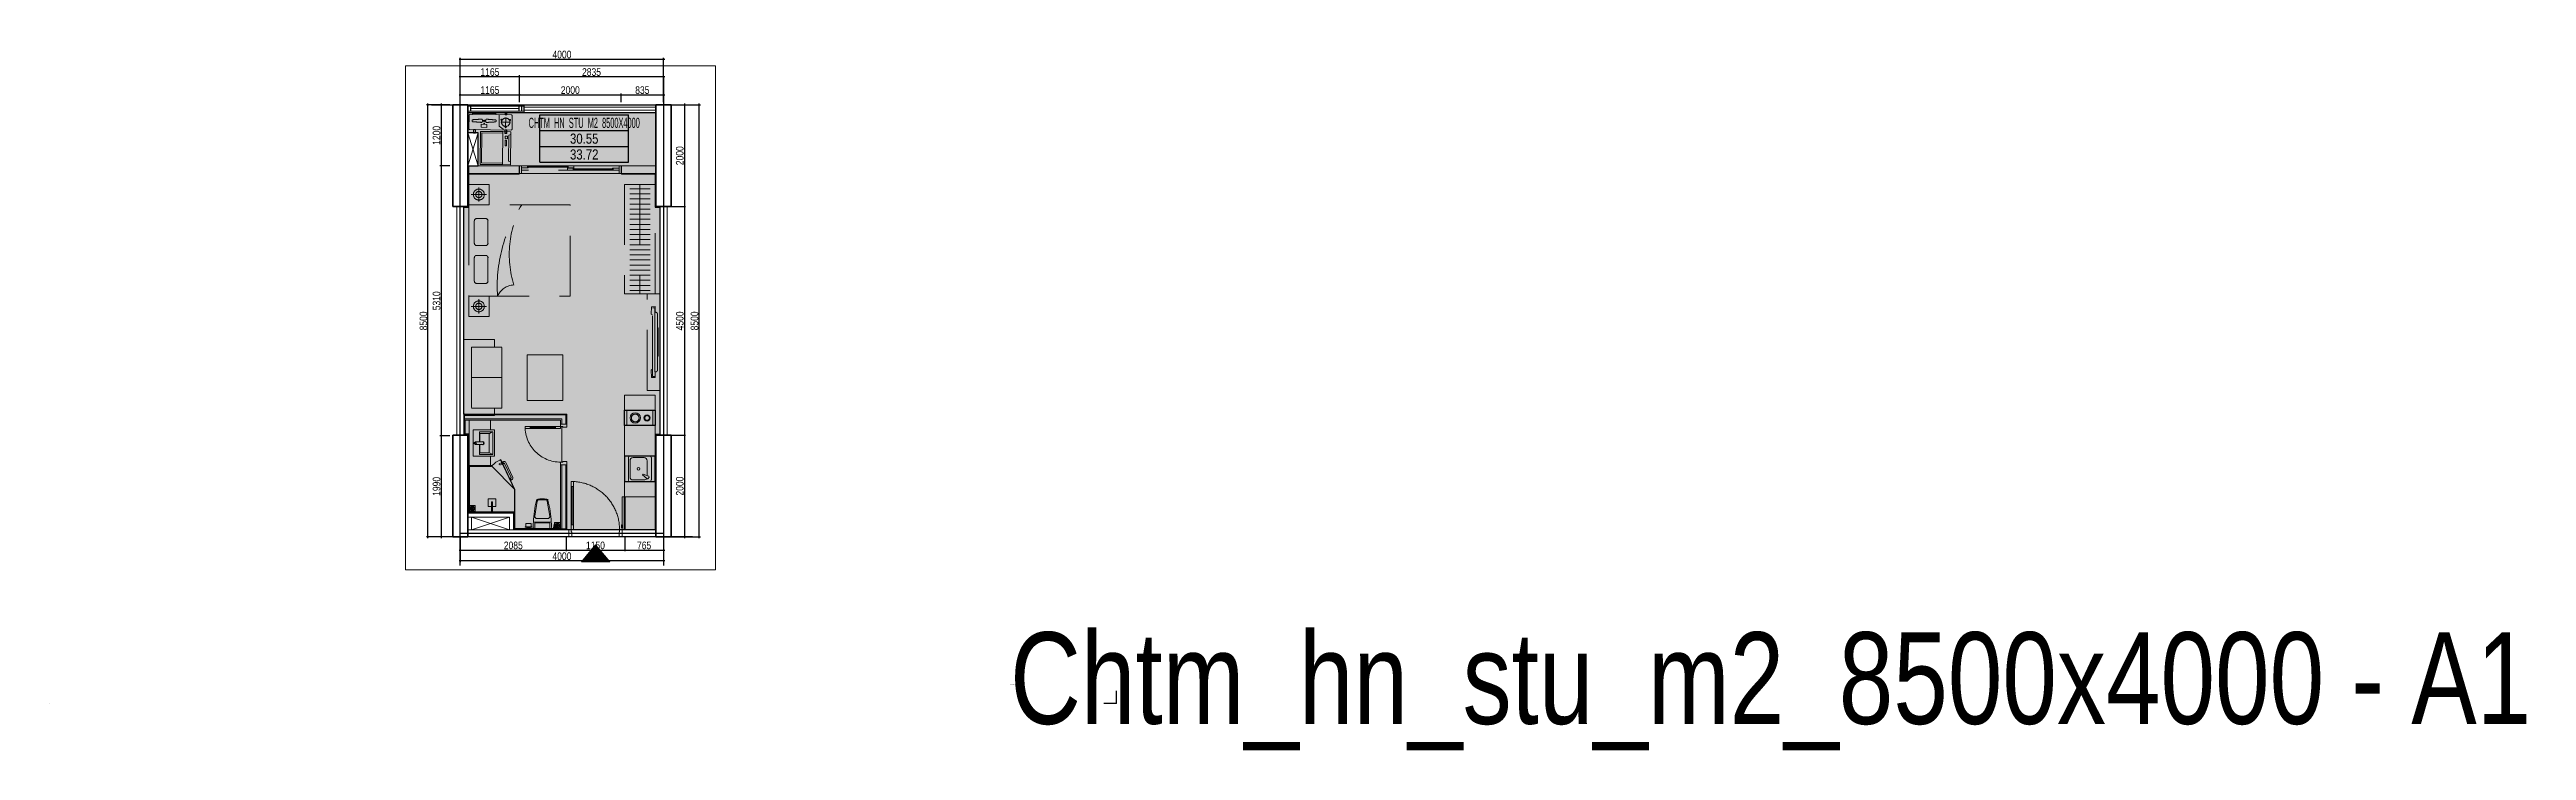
# Paper-space layout 'A1' of a CAD drawing. Header units: millimetres. Extents: x 0 to 1950, y -37 to 515.
# The model-space entities are those that its viewports show. They can reach past a viewport. Long polylines and large blocks are cut down to what shows.
import ezdxf
from ezdxf.enums import TextEntityAlignment as Align

# ---------------------------------------------------------------- set-up
doc = ezdxf.new("R2018")
doc.units = ezdxf.units.MM
doc.linetypes.add('3PN B$0$HIDDENX2', pattern=[0.75, 0.5, -0.25])
doc.linetypes.add('HIDDEN', pattern=[9.525, 6.35, -3.175])
doc.layers.get('0').update_dxf_attribs({"color": 231})
doc.layers.get('DefPoints').update_dxf_attribs({"color": 191})
doc.layers.add('A-AREA-SPACE', color=130, linetype='Continuous', plot=False)
doc.layers.add('A-AREA-WALL-CENTER', color=210, linetype='Continuous', plot=False)
for name, color, linetype, lineweight in [('A-CONC', 2, 'Continuous', 35), ('A-DOOR', 142, 'Continuous', 9), ('A-EQPM', 127, 'Continuous', 9), ('A-FNSH', 253, 'Continuous', 9), ('A-FURN', 251, 'Continuous', 5), ('A-Hatch mau co cau', 7, 'Continuous', 9), ('A-HIDD', 45, 'HIDDEN', 9), ('A-LITE', 9, 'Continuous', 9), ('A-RAIL', 153, 'Continuous', 9), ('A-SHBD', 7, 'Continuous', 35), ('A-TEXT', 255, 'Continuous', 25), ('A-WALL', 1, 'Continuous', 13), ('A-WALL-INT', 31, 'Continuous', 20), ('A-WALL-PRTN', 6, 'Continuous', 9)]:
    doc.layers.add(name, color=color, linetype=linetype, lineweight=lineweight)
doc.layers.add('A-DIMS', color=8, linetype='Continuous')
doc.layers.add('stu_t1', color=7, linetype='Continuous', true_color=0xaac0df)
doc.styles.get("Standard").update_dxf_attribs({"font": 'arial.ttf'})
doc.styles.add('VTK_Arial', font='arial.ttf', dxfattribs={"width": 0.8})
doc.dimstyles.new('A-2.5-DIM_LAYOUT', dxfattribs={"dimscale": 0, "dimtxt": 6, "dimasz": 1, "dimexe": 1, "dimexo": 0, "dimgap": 0.5, "dimtad": 1, "dimdec": 0, "dimlfac": -1, "dimzin": 12, "dimdsep": 46, "dimtxsty": 'VTK_Arial', "dimblk": 'ARCHTICK', "dimcen": 0, "dimdle": 1, "dimclrd": 256, "dimclre": 256, "dimclrt": 7, "dimadec": 1, "dimazin": 3, "dimtfac": 1, "dimtdec": 0, "dimtix": 1, "dimtmove": 0, "dimatfit": 2, "dimfxl": 20, "dimtolj": 1, "dimtzin": 0, "dimlwd": -1, "dimlwe": -1, "dimarcsym": 0})

psp = doc.layouts.new('A1')

msp = doc.modelspace()

# ---------------------------------------------------------------- blocks, each defined once
blk = doc.blocks.new('A$C04148061')
at = {"layer": 'DefPoints'}
for points in [[(0, 0), (-10, 0)], [(0, 0), (0, 10)]]:
    blk.add_lwpolyline(points, dxfattribs=at)
at = {"layer": 'A-TEXT', "lineweight": 30, "width": 0.8, "flags": 104}
for tag, p in [('1.3.1', (-83.8, 56)), ('1.3.6', (-83.8, 16.5))]:
    blk.add_attdef(tag, text='', height=2.5, dxfattribs=at).set_placement(p, align=Align.TOP_LEFT)
blk = doc.blocks.new('_ArchTick')
at = {"color": 0, "linetype": 'ByBlock', "const_width": 0.15}
blk.add_lwpolyline([(-0.5, -0.5), (0.5, 0.5)], dxfattribs=at)
blk = doc.blocks.new('*D69')
at = {"layer": 'A-DIMS', "ltscale": 0.3, "transparency": 16777216}
for p, q in [((322.4, 120.7), (407.8, 120.7)), ((323.4, 131), (323.4, 119.7)), ((406.8, 131), (406.8, 119.7))]:
    blk.add_line(p, q, dxfattribs=at)
at = {"layer": 'DefPoints', "color": 0, "ltscale": 0.3, "transparency": 16777216}
for p in [(323.4, 131), (406.8, 131), (406.8, 120.7)]:
    blk.add_point(p, dxfattribs=at)
at = {"layer": 'A-DIMS', "ltscale": 0.3, "transparency": 16777216, "rotation": 180}
blk.add_blockref('_ArchTick', (323.4, 120.7), dxfattribs=at)
at = {"layer": 'A-DIMS', "ltscale": 0.3, "transparency": 16777216}
blk.add_blockref('_ArchTick', (406.8, 120.7), dxfattribs=at)
at = {"layer": 'A-DIMS', "color": 7, "ltscale": 0.3, "transparency": 16777216, "insert": (365.1, 124.3), "char_height": 6, "attachment_point": 5, "style": 'VTK_Arial'}
blk.add_mtext('\\A1;2085', dxfattribs=at)
blk = doc.blocks.new('*D70')
at = {"layer": 'A-DIMS', "ltscale": 0.3, "transparency": 16777216}
for p, q in [((405.8, 120.7), (453.8, 120.7)), ((406.8, 131), (406.8, 119.7)), ((452.8, 131), (452.8, 119.7))]:
    blk.add_line(p, q, dxfattribs=at)
at = {"layer": 'DefPoints', "color": 0, "ltscale": 0.3, "transparency": 16777216}
for p in [(406.8, 131), (452.8, 131), (452.8, 120.7)]:
    blk.add_point(p, dxfattribs=at)
at = {"layer": 'A-DIMS', "ltscale": 0.3, "transparency": 16777216, "rotation": 180}
blk.add_blockref('_ArchTick', (406.8, 120.7), dxfattribs=at)
at = {"layer": 'A-DIMS', "ltscale": 0.3, "transparency": 16777216}
blk.add_blockref('_ArchTick', (452.8, 120.7), dxfattribs=at)
at = {"layer": 'A-DIMS', "color": 7, "ltscale": 0.3, "transparency": 16777216, "insert": (429.8, 124.3), "char_height": 6, "attachment_point": 5, "style": 'VTK_Arial'}
blk.add_mtext('\\A1;1150', dxfattribs=at)
blk = doc.blocks.new('*D71')
at = {"layer": 'A-DIMS', "ltscale": 0.3, "transparency": 16777216}
for p, q in [((451.8, 120.7), (484.4, 120.7)), ((452.8, 131), (452.8, 119.7)), ((483.4, 131), (483.4, 119.7))]:
    blk.add_line(p, q, dxfattribs=at)
at = {"layer": 'DefPoints', "color": 0, "ltscale": 0.3, "transparency": 16777216}
for p in [(452.8, 131), (483.4, 131), (483.4, 120.7)]:
    blk.add_point(p, dxfattribs=at)
at = {"layer": 'A-DIMS', "ltscale": 0.3, "transparency": 16777216, "rotation": 180}
blk.add_blockref('_ArchTick', (452.8, 120.7), dxfattribs=at)
at = {"layer": 'A-DIMS', "ltscale": 0.3, "transparency": 16777216}
blk.add_blockref('_ArchTick', (483.4, 120.7), dxfattribs=at)
at = {"layer": 'A-DIMS', "color": 7, "ltscale": 0.3, "transparency": 16777216, "insert": (468.1, 124.3), "char_height": 6, "attachment_point": 5, "style": 'VTK_Arial'}
blk.add_mtext('\\A1;765', dxfattribs=at)
blk = doc.blocks.new('*D72')
at = {"layer": 'A-DIMS', "ltscale": 0.3, "transparency": 16777216}
for p, q in [((323.4, 121), (323.4, 111.2)), ((483.4, 127.6), (483.4, 111.2)), ((484.4, 112.2), (322.4, 112.2))]:
    blk.add_line(p, q, dxfattribs=at)
at = {"layer": 'DefPoints', "color": 0, "ltscale": 0.3, "transparency": 16777216}
for p in [(323.4, 121), (483.4, 127.6), (323.4, 112.2)]:
    blk.add_point(p, dxfattribs=at)
at = {"layer": 'A-DIMS', "ltscale": 0.3, "transparency": 16777216, "rotation": 180}
blk.add_blockref('_ArchTick', (323.4, 112.2), dxfattribs=at)
at = {"layer": 'A-DIMS', "ltscale": 0.3, "transparency": 16777216}
blk.add_blockref('_ArchTick', (483.4, 112.2), dxfattribs=at)
at = {"layer": 'A-DIMS', "color": 7, "ltscale": 0.3, "transparency": 16777216, "insert": (403.4, 115.8), "char_height": 6, "attachment_point": 5, "style": 'VTK_Arial'}
blk.add_mtext('\\A1;4000', dxfattribs=at)
blk = doc.blocks.new('*D73')
at = {"layer": 'A-DIMS', "ltscale": 0.3, "transparency": 16777216}
for p, q in [((489.4, 471), (500.8, 471)), ((499.8, 472), (499.8, 390)), ((486.2, 391), (500.8, 391))]:
    blk.add_line(p, q, dxfattribs=at)
at = {"layer": 'DefPoints', "color": 0, "ltscale": 0.3, "transparency": 16777216}
for p in [(489.4, 471), (486.2, 391), (499.8, 391)]:
    blk.add_point(p, dxfattribs=at)
at = {"layer": 'A-DIMS', "ltscale": 0.3, "transparency": 16777216}
for p, rotation in [((499.8, 471), 90), ((499.8, 391), 270)]:
    blk.add_blockref('_ArchTick', p, dxfattribs=dict(at, rotation=rotation))
at = {"layer": 'A-DIMS', "color": 7, "ltscale": 0.3, "transparency": 16777216, "insert": (496.2, 431), "char_height": 6, "attachment_point": 5, "rotation": 90, "style": 'VTK_Arial'}
blk.add_mtext('\\A1;2000', dxfattribs=at)
blk = doc.blocks.new('*D74')
at = {"layer": 'A-DIMS', "ltscale": 0.3, "transparency": 16777216}
for p, q in [((486.2, 391), (500.8, 391)), ((499.8, 392), (499.8, 210)), ((489.4, 211), (500.8, 211))]:
    blk.add_line(p, q, dxfattribs=at)
at = {"layer": 'DefPoints', "color": 0, "ltscale": 0.3, "transparency": 16777216}
for p in [(486.2, 391), (489.4, 211), (499.8, 211)]:
    blk.add_point(p, dxfattribs=at)
at = {"layer": 'A-DIMS', "ltscale": 0.3, "transparency": 16777216}
for p, rotation in [((499.8, 391), 90), ((499.8, 211), 270)]:
    blk.add_blockref('_ArchTick', p, dxfattribs=dict(at, rotation=rotation))
at = {"layer": 'A-DIMS', "color": 7, "ltscale": 0.3, "transparency": 16777216, "insert": (496.2, 301), "char_height": 6, "attachment_point": 5, "rotation": 90, "style": 'VTK_Arial'}
blk.add_mtext('\\A1;4500', dxfattribs=at)
blk = doc.blocks.new('*D75')
at = {"layer": 'A-DIMS', "ltscale": 0.3, "transparency": 16777216}
for p, q in [((489.4, 211), (500.8, 211)), ((499.8, 212), (499.8, 130)), ((489.4, 131), (500.8, 131))]:
    blk.add_line(p, q, dxfattribs=at)
at = {"layer": 'DefPoints', "color": 0, "ltscale": 0.3, "transparency": 16777216}
for p in [(489.4, 211), (489.4, 131), (499.8, 131)]:
    blk.add_point(p, dxfattribs=at)
at = {"layer": 'A-DIMS', "ltscale": 0.3, "transparency": 16777216}
for p, rotation in [((499.8, 211), 90), ((499.8, 131), 270)]:
    blk.add_blockref('_ArchTick', p, dxfattribs=dict(at, rotation=rotation))
at = {"layer": 'A-DIMS', "color": 7, "ltscale": 0.3, "transparency": 16777216, "insert": (496.2, 171), "char_height": 6, "attachment_point": 5, "rotation": 90, "style": 'VTK_Arial'}
blk.add_mtext('\\A1;2000', dxfattribs=at)
blk = doc.blocks.new('*D76')
at = {"layer": 'A-DIMS', "ltscale": 0.3, "transparency": 16777216}
for p, q in [((501.3, 471), (512.4, 471)), ((511.4, 130), (511.4, 472)), ((496, 131), (512.4, 131))]:
    blk.add_line(p, q, dxfattribs=at)
at = {"layer": 'DefPoints', "color": 0, "ltscale": 0.3, "transparency": 16777216}
for p in [(501.3, 471), (511.4, 471), (496, 131)]:
    blk.add_point(p, dxfattribs=at)
at = {"layer": 'A-DIMS', "ltscale": 0.3, "transparency": 16777216}
for p, rotation in [((511.4, 471), 90), ((511.4, 131), 270)]:
    blk.add_blockref('_ArchTick', p, dxfattribs=dict(at, rotation=rotation))
at = {"layer": 'A-DIMS', "color": 7, "ltscale": 0.3, "transparency": 16777216, "insert": (507.8, 301), "char_height": 6, "attachment_point": 5, "rotation": 90, "style": 'VTK_Arial'}
blk.add_mtext('\\A1;8500', dxfattribs=at)
blk = doc.blocks.new('*D77')
at = {"layer": 'A-DIMS', "ltscale": 0.3, "transparency": 16777216}
for p, q in [((315.2, 471), (307.2, 471)), ((308.2, 472), (308.2, 422)), ((315.2, 423), (307.2, 423))]:
    blk.add_line(p, q, dxfattribs=at)
at = {"layer": 'DefPoints', "color": 0, "ltscale": 0.3, "transparency": 16777216}
for p in [(315.2, 471), (308.2, 423), (315.2, 423)]:
    blk.add_point(p, dxfattribs=at)
at = {"layer": 'A-DIMS', "ltscale": 0.3, "transparency": 16777216}
for p, rotation in [((308.2, 471), 90), ((308.2, 423), 270)]:
    blk.add_blockref('_ArchTick', p, dxfattribs=dict(at, rotation=rotation))
at = {"layer": 'A-DIMS', "color": 7, "ltscale": 0.3, "transparency": 16777216, "insert": (304.7, 447), "char_height": 6, "attachment_point": 5, "rotation": 90, "style": 'VTK_Arial'}
blk.add_mtext('\\A1;1200', dxfattribs=at)
blk = doc.blocks.new('*D78')
at = {"layer": 'A-DIMS', "ltscale": 0.3, "transparency": 16777216}
for p, q in [((315.2, 423), (307.2, 423)), ((308.2, 424), (308.2, 209.6)), ((315.2, 210.6), (307.2, 210.6))]:
    blk.add_line(p, q, dxfattribs=at)
at = {"layer": 'DefPoints', "color": 0, "ltscale": 0.3, "transparency": 16777216}
for p in [(315.2, 423), (308.2, 210.6), (315.2, 210.6)]:
    blk.add_point(p, dxfattribs=at)
at = {"layer": 'A-DIMS', "ltscale": 0.3, "transparency": 16777216}
for p, rotation in [((308.2, 423), 90), ((308.2, 210.6), 270)]:
    blk.add_blockref('_ArchTick', p, dxfattribs=dict(at, rotation=rotation))
at = {"layer": 'A-DIMS', "color": 7, "ltscale": 0.3, "transparency": 16777216, "insert": (304.7, 316.8), "char_height": 6, "attachment_point": 5, "rotation": 90, "style": 'VTK_Arial'}
blk.add_mtext('\\A1;5310', dxfattribs=at)
blk = doc.blocks.new('*D79')
at = {"layer": 'A-DIMS', "ltscale": 0.3, "transparency": 16777216}
for p, q in [((315.2, 210.6), (307.2, 210.6)), ((308.2, 211.6), (308.2, 130)), ((315.2, 131), (307.2, 131))]:
    blk.add_line(p, q, dxfattribs=at)
at = {"layer": 'DefPoints', "color": 0, "ltscale": 0.3, "transparency": 16777216}
for p in [(315.2, 210.6), (308.2, 131), (315.2, 131)]:
    blk.add_point(p, dxfattribs=at)
at = {"layer": 'A-DIMS', "ltscale": 0.3, "transparency": 16777216}
for p, rotation in [((308.2, 210.6), 90), ((308.2, 131), 270)]:
    blk.add_blockref('_ArchTick', p, dxfattribs=dict(at, rotation=rotation))
at = {"layer": 'A-DIMS', "color": 7, "ltscale": 0.3, "transparency": 16777216, "insert": (304.7, 170.8), "char_height": 6, "attachment_point": 5, "rotation": 90, "style": 'VTK_Arial'}
blk.add_mtext('\\A1;1990', dxfattribs=at)
blk = doc.blocks.new('*D80')
at = {"layer": 'A-DIMS', "ltscale": 0.3, "transparency": 16777216}
for p, q in [((315.2, 471), (296.9, 471)), ((297.9, 130), (297.9, 472)), ((315.2, 131), (296.9, 131))]:
    blk.add_line(p, q, dxfattribs=at)
at = {"layer": 'DefPoints', "color": 0, "ltscale": 0.3, "transparency": 16777216}
for p in [(297.9, 471), (315.2, 471), (315.2, 131)]:
    blk.add_point(p, dxfattribs=at)
at = {"layer": 'A-DIMS', "ltscale": 0.3, "transparency": 16777216}
for p, rotation in [((297.9, 471), 90), ((297.9, 131), 270)]:
    blk.add_blockref('_ArchTick', p, dxfattribs=dict(at, rotation=rotation))
at = {"layer": 'A-DIMS', "color": 7, "ltscale": 0.3, "transparency": 16777216, "insert": (294.4, 301), "char_height": 6, "attachment_point": 5, "rotation": 90, "style": 'VTK_Arial'}
blk.add_mtext('\\A1;8500', dxfattribs=at)
blk = doc.blocks.new('*D81')
at = {"layer": 'A-DIMS', "ltscale": 0.3, "transparency": 16777216}
for p, q in [((322.4, 493.3), (371, 493.3)), ((323.4, 473.1), (323.4, 494.3)), ((370, 473.1), (370, 494.3))]:
    blk.add_line(p, q, dxfattribs=at)
at = {"layer": 'DefPoints', "color": 0, "ltscale": 0.3, "transparency": 16777216}
for p in [(370, 493.3), (323.4, 473.1), (370, 473.1)]:
    blk.add_point(p, dxfattribs=at)
at = {"layer": 'A-DIMS', "ltscale": 0.3, "transparency": 16777216, "rotation": 180}
blk.add_blockref('_ArchTick', (323.4, 493.3), dxfattribs=at)
at = {"layer": 'A-DIMS', "ltscale": 0.3, "transparency": 16777216}
blk.add_blockref('_ArchTick', (370, 493.3), dxfattribs=at)
at = {"layer": 'A-DIMS', "color": 7, "ltscale": 0.3, "transparency": 16777216, "insert": (346.7, 496.8), "char_height": 6, "attachment_point": 5, "style": 'VTK_Arial'}
blk.add_mtext('\\A1;1165', dxfattribs=at)
blk = doc.blocks.new('*D82')
at = {"layer": 'A-DIMS', "ltscale": 0.3, "transparency": 16777216}
for p, q in [((369, 493.3), (484.4, 493.3)), ((370, 473.1), (370, 494.3)), ((483.4, 473.1), (483.4, 494.3))]:
    blk.add_line(p, q, dxfattribs=at)
at = {"layer": 'DefPoints', "color": 0, "ltscale": 0.3, "transparency": 16777216}
for p in [(483.4, 493.3), (370, 473.1), (483.4, 473.1)]:
    blk.add_point(p, dxfattribs=at)
at = {"layer": 'A-DIMS', "ltscale": 0.3, "transparency": 16777216, "rotation": 180}
blk.add_blockref('_ArchTick', (370, 493.3), dxfattribs=at)
at = {"layer": 'A-DIMS', "ltscale": 0.3, "transparency": 16777216}
blk.add_blockref('_ArchTick', (483.4, 493.3), dxfattribs=at)
at = {"layer": 'A-DIMS', "color": 7, "ltscale": 0.3, "transparency": 16777216, "insert": (426.7, 496.8), "char_height": 6, "attachment_point": 5, "style": 'VTK_Arial'}
blk.add_mtext('\\A1;2835', dxfattribs=at)
blk = doc.blocks.new('*D83')
at = {"layer": 'A-DIMS', "ltscale": 0.3, "transparency": 16777216}
for p, q in [((322.4, 507), (484.4, 507)), ((323.4, 484.3), (323.4, 508)), ((483.4, 484.3), (483.4, 508))]:
    blk.add_line(p, q, dxfattribs=at)
at = {"layer": 'DefPoints', "color": 0, "ltscale": 0.3, "transparency": 16777216}
for p in [(483.4, 507), (323.4, 484.3), (483.4, 484.3)]:
    blk.add_point(p, dxfattribs=at)
at = {"layer": 'A-DIMS', "ltscale": 0.3, "transparency": 16777216, "rotation": 180}
blk.add_blockref('_ArchTick', (323.4, 507), dxfattribs=at)
at = {"layer": 'A-DIMS', "ltscale": 0.3, "transparency": 16777216}
blk.add_blockref('_ArchTick', (483.4, 507), dxfattribs=at)
at = {"layer": 'A-DIMS', "color": 7, "ltscale": 0.3, "transparency": 16777216, "insert": (403.4, 510.6), "char_height": 6, "attachment_point": 5, "style": 'VTK_Arial'}
blk.add_mtext('\\A1;4000', dxfattribs=at)
blk = doc.blocks.new('*D85')
at = {"layer": 'A-DIMS', "ltscale": 0.3, "transparency": 16777216}
for p, q in [((322.4, 479), (371, 479)), ((323.4, 473.1), (323.4, 480)), ((370, 473.1), (370, 480))]:
    blk.add_line(p, q, dxfattribs=at)
at = {"layer": 'DefPoints', "color": 0, "ltscale": 0.3, "transparency": 16777216}
for p in [(323.4, 473.1), (370, 479), (370, 473.1)]:
    blk.add_point(p, dxfattribs=at)
at = {"layer": 'A-DIMS', "ltscale": 0.3, "transparency": 16777216, "rotation": 180}
blk.add_blockref('_ArchTick', (323.4, 479), dxfattribs=at)
at = {"layer": 'A-DIMS', "ltscale": 0.3, "transparency": 16777216}
blk.add_blockref('_ArchTick', (370, 479), dxfattribs=at)
at = {"layer": 'A-DIMS', "color": 7, "ltscale": 0.3, "transparency": 16777216, "insert": (346.7, 482.6), "char_height": 6, "attachment_point": 5, "style": 'VTK_Arial'}
blk.add_mtext('\\A1;1165', dxfattribs=at)
blk = doc.blocks.new('*D86')
at = {"layer": 'A-DIMS', "ltscale": 0.3, "transparency": 16777216}
for p, q in [((369, 479), (451, 479)), ((370, 473.1), (370, 480)), ((450, 473.1), (450, 480))]:
    blk.add_line(p, q, dxfattribs=at)
at = {"layer": 'DefPoints', "color": 0, "ltscale": 0.3, "transparency": 16777216}
for p in [(370, 473.1), (450, 479), (450, 473.1)]:
    blk.add_point(p, dxfattribs=at)
at = {"layer": 'A-DIMS', "ltscale": 0.3, "transparency": 16777216, "rotation": 180}
blk.add_blockref('_ArchTick', (370, 479), dxfattribs=at)
at = {"layer": 'A-DIMS', "ltscale": 0.3, "transparency": 16777216}
blk.add_blockref('_ArchTick', (450, 479), dxfattribs=at)
at = {"layer": 'A-DIMS', "color": 7, "ltscale": 0.3, "transparency": 16777216, "insert": (410, 482.6), "char_height": 6, "attachment_point": 5, "style": 'VTK_Arial'}
blk.add_mtext('\\A1;2000', dxfattribs=at)
blk = doc.blocks.new('*D87')
at = {"layer": 'A-DIMS', "ltscale": 0.3, "transparency": 16777216}
for p, q in [((449, 479), (484.4, 479)), ((450, 473.1), (450, 480)), ((483.4, 473.1), (483.4, 480))]:
    blk.add_line(p, q, dxfattribs=at)
at = {"layer": 'DefPoints', "color": 0, "ltscale": 0.3, "transparency": 16777216}
for p in [(450, 473.1), (483.4, 479), (483.4, 473.1)]:
    blk.add_point(p, dxfattribs=at)
at = {"layer": 'A-DIMS', "ltscale": 0.3, "transparency": 16777216, "rotation": 180}
blk.add_blockref('_ArchTick', (450, 479), dxfattribs=at)
at = {"layer": 'A-DIMS', "ltscale": 0.3, "transparency": 16777216}
blk.add_blockref('_ArchTick', (483.4, 479), dxfattribs=at)
at = {"layer": 'A-DIMS', "color": 7, "ltscale": 0.3, "transparency": 16777216, "insert": (466.7, 482.6), "char_height": 6, "attachment_point": 5, "style": 'VTK_Arial'}
blk.add_mtext('\\A1;835', dxfattribs=at)
blk = doc.blocks.new('DT-CAN')
at = {"layer": 'DefPoints'}
for p, q in [((-871, 0), (871, 0)), ((-871, -934), (-871, 0)), ((871, -934), (871, 0)), ((-871, -311), (871, -311)), ((-871, -623), (871, -623)), ((-871, -934), (871, -934))]:
    blk.add_line(p, q, dxfattribs=at)
at = {"layer": 'DefPoints', "color": 5, "style": 'VTK_Arial', "width": 0.8}
blk.add_attdef('DT-TT', text='', height=200, dxfattribs=at).set_placement((0, -569), align=Align.CENTER)
at = {"layer": 'DefPoints', "color": 7, "style": 'VTK_Arial', "width": 0.5}
blk.add_attdef('LOAICAN', text='', height=200, dxfattribs=at).set_placement((0, -258), align=Align.CENTER)
at = {"layer": 'DefPoints', "color": 6, "style": 'VTK_Arial', "width": 0.8}
blk.add_attdef('DT-TIM', text='', height=200, dxfattribs=at).set_placement((0, -880), align=Align.CENTER)
blk = doc.blocks.new('*U28')
at = {"ltscale": 0.3}
blk.add_lwpolyline([(45, -300), (45, 0), (555, 0), (555, -300)], close=True, dxfattribs=at)
for centre, radius in [((208, -150), 102), ((441, -150), 61.2)]:
    blk.add_circle(centre, radius, dxfattribs=at)
at = {"linetype": 'HIDDEN', "ltscale": 0.3}
for centre, radius in [((208, -150), 76.6), ((441, -150), 46.2)]:
    blk.add_circle(centre, radius, dxfattribs=at)
at = {"layer": 'DefPoints', "color": 250, "ltscale": 0.3}
blk.add_lwpolyline([(0, -300), (0, 0), (600, 0), (600, -300)], close=True, dxfattribs=at)
blk = doc.blocks.new('*U25')
at = {"linetype": 'HIDDEN', "ltscale": 0.3}
for p, q in [((650, 0), (0, 0)), ((0, 0), (0, -600)), ((0, 0), (0, -444)), ((0, 0), (650, 0)), ((650, -600), (650, 0)), ((650, 0), (650, -444)), ((0, -600), (0, -444)), ((650, -444), (0, -444)), ((30, -30), (620, -30)), ((30, -444), (30, -30)), ((620, -444), (30, -444)), ((620, -30), (620, -444)), ((650, -600), (650, -444)), ((0, -600), (650, -600)), ((0, -600), (650, -600)), ((56, -600), (72, -560)), ((72, -560), (578, -560)), ((373, -490), (373, -518)), ((484, -490), (373, -490)), ((373, -518), (484, -518)), ((484, -518), (484, -490)), ((512, -490), (512, -532)), ((558, -490), (512, -490)), ((512, -532), (558, -532)), ((558, -532), (558, -490)), ((578, -560), (594, -600))]:
    blk.add_line(p, q, dxfattribs=at)
for points in [[(650, -600), (0, -600), (0, 0), (650, 0)], [(650, -600), (0, -600), (0, -444), (0, 0), (650, 0), (650, -444)], [(30, -444), (30, -30), (620, -30), (620, -444)], [(484, -518), (373, -518), (373, -490), (484, -490)], [(558, -532), (512, -532), (512, -490), (558, -490)]]:
    blk.add_lwpolyline(points, close=True, dxfattribs=at)
blk = doc.blocks.new('E-CHUNG-TULANH-01')
at = {"linetype": 'HIDDEN', "ltscale": 0.3}
for p, q in [((300, 650), (0, 650)), ((0, 650), (0, 610)), ((0, 650), (555, 650)), ((0, 610), (0, 650)), ((0, 610), (650, 610)), ((650, 610), (0, 610)), ((0, 590), (0, 0)), ((650, 590), (0, 590)), ((0, 590), (650, 590)), ((0, 0), (0, 590)), ((310, 650), (300, 650)), ((555, 650), (310, 650)), ((615, 660), (555, 660)), ((555, 660), (555, 650)), ((555, 660), (555, 640)), ((615, 660), (555, 660)), ((555, 640), (615, 640)), ((615, 650), (615, 660)), ((615, 640), (615, 660)), ((650, 650), (615, 650)), ((650, 610), (650, 650)), ((650, 650), (650, 610)), ((650, 0), (650, 590)), ((650, 590), (650, 0))]:
    blk.add_line(p, q, dxfattribs=at)
blk.add_lwpolyline([(0, 0), (650, 0), (650, 590), (0, 590)], close=True, dxfattribs=at)
blk = doc.blocks.new('F-PN-GIUONG-2000X1800')
at = {"linetype": 'HIDDEN', "ltscale": 0.3}
for p, q in [((111, -298), (111, -756)), ((333, -251), (159, -251)), ((380, -756), (380, -298)), ((159, -804), (333, -804)), ((111, -1481), (111, -1044)), ((159, -996), (333, -996)), ((380, -1044), (380, -1481)), ((333, -1529), (159, -1529))]:
    blk.add_line(p, q, dxfattribs=at)
blk.add_lwpolyline([(2000, 0), (2000, -1800), (0, -1800), (0, 0), (2000, 0)], dxfattribs=at)
for centre, radius, start, end in [((159, -298), 47.8, 90, 180), ((333, -298), 47.8, 0, 90), ((3425, -206), 2863, 175.8647, 213.8198), ((899, 135), 356, 202.3222, 268.4967), ((2828, -825), 2030, 162.6746, 208.6994), ((159, -756), 47.8, 180, 270), ((333, -756), 47.8, 270, 0), ((159, -1044), 47.8, 90, 180), ((333, -1044), 47.8, 0, 90), ((159, -1481), 47.8, 180, 270), ((333, -1481), 47.8, 270, 0)]:
    blk.add_arc(centre, radius, start, end, dxfattribs=at)
blk = doc.blocks.new('*U26')
at = {"ltscale": 0.3}
blk.add_lwpolyline([(600, 2000), (0, 2000), (0, 0), (600, 0)], close=True, dxfattribs=at)
blk = doc.blocks.new('*U27')
at = {"lineweight": 5, "ltscale": 0.3}
for p, q in [((494, 0), (106, 0)), ((75, -31), (75, -469)), ((123, -77), (132, -63)), ((134, -107), (238, -146)), ((157, -408), (157, -115)), ((248, -128), (162, -58)), ((218, -30), (433, -30)), ((433, -469), (218, -469)), ((238, -146), (248, -128)), ((494, -91), (494, -408)), ((525, -469), (525, -31)), ((106, -500), (494, -500))]:
    blk.add_line(p, q, dxfattribs=at)
blk.add_circle((326, -250), 25.6, dxfattribs=at)
for centre, radius, start, end in [((106, -31), 30.7, 90, 180), ((106, -469), 30.7, 180, 270), ((141, -88), 20.5, 150, 249.4623), ((149, -73), 20.5, 50.5377, 150), ((218, -408), 61.4, 180, 270), ((218, -91), 61.4, 90, 149.4148), ((433, -91), 61.4, 360, 90), ((433, -408), 61.4, 270, 360), ((494, -31), 30.7, 360, 90), ((494, -469), 30.7, 270, 360)]:
    blk.add_arc(centre, radius, start, end, dxfattribs=at)
at = {"layer": 'DefPoints', "color": 250, "linetype": 'HIDDEN', "ltscale": 0.3}
blk.add_lwpolyline([(0, 0), (0, -500), (600, -500), (600, 0)], close=True, dxfattribs=at)
blk = doc.blocks.new('E-CHUNG-CUCNONG-DH')
at = {"linetype": 'HIDDEN', "ltscale": 0.3}
for p, q in [((-127, 158), (-127, 194)), ((392, 151), (203, 151)), ((221, 195), (205, 205)), ((218, 208), (208, 192)), ((288, 54), (307, 54)), ((293, 314), (312, 314)), ((298, 57), (298, 246)), ((298, 63), (298, 44)), ((302, 304), (302, 323)), ((374, 195), (390, 205)), ((387, 192), (377, 208)), ((-302, -61), (-321, -61)), ((-312, -52), (-312, -71)), ((293, -61), (312, -61)), ((302, -52), (302, -71))]:
    blk.add_line(p, q, dxfattribs=at)
blk.add_lwpolyline([(-406, 0), (406, 0, 0.414214), (425, 19), (425, 276, 0.414214), (401, 300), (-401, 300, 0.414214), (-425, 276), (-425, 19, 0.414214)], format="xyb", close=True, dxfattribs=at)
for points in [[(-364, 300), (-358, 314, -0.306678), (-345, 323), (90, 323, -0.306678), (103, 314), (109, 300)], [(219, 177), (206, 194, -0.677033), (215, 209), (236, 206)], [(314, 70), (306, 50, -0.677033), (289, 50), (281, 70)], [(359, 206), (380, 209, -0.677033), (389, 194), (376, 177)]]:
    blk.add_lwpolyline(points, format="xyb", dxfattribs=at)
for points in [[(103, 314), (-358, 314)], [(-134, 106), (-134, 128), (-121, 128), (-121, 106)], [(250, 0), (250, 16), (170, 73), (170, 300)], [(286, 323), (286, 300)], [(318, 323), (318, 300)], [(-328, -71), (-328, 0)], [(-296, -71), (-296, 0)], [(286, -71), (286, 0)], [(318, -71), (318, 0)]]:
    blk.add_lwpolyline(points, dxfattribs=at)
for points in [[(-183, 47), (-72, 47), (-72, 106), (-183, 106)], [(283, 300), (321, 300), (321, 323), (283, 323)], [(283, 0), (321, 0), (321, -71), (283, -71)], [(-293, 0), (-331, 0), (-331, -71), (-293, -71)]]:
    blk.add_lwpolyline(points, close=True, dxfattribs=at)
for centre, radius in [((298, 151), 82.6), ((302, 314), 4.72), ((-312, -61), 4.72), ((302, -61), 4.72)]:
    blk.add_circle(centre, radius, dxfattribs=at)
blk.add_arc((-127, 257), 75.6, 61.0445, 118.9555, dxfattribs=at)
for points, weights, knots in [([(-162, 193), (-162, 188), (-162, 183), (-148, 183), (-134, 183), (-134, 176), (-134, 169), (-148, 169), (-162, 169), (-162, 164), (-162, 159), (-162, 152), (-167, 148), (-171, 144), (-177, 144), (-264, 150), (-351, 156), (-364, 158), (-364, 171), (-364, 176), (-364, 181), (-364, 194), (-351, 195), (-264, 202), (-177, 208), (-171, 208), (-167, 204), (-162, 200), (-162, 193)], [1, 1, 1, 1, 1, 1, 1, 1, 1, 1, 1, 0.916058650995, 1, 0.916058650995, 1, 1, 1, 0.734760240583, 1, 1, 1, 0.734760240583, 1, 1, 1, 0.916058650995, 1, 0.916058650995, 1], [0, 0, 0, 1, 1, 2, 2, 3, 3, 4, 4, 5, 5, 5.825313, 5.825313, 6.650626, 6.650626, 7.650626, 7.650626, 9.141593, 9.141593, 10.141593, 10.141593, 11.632559, 11.632559, 12.632559, 12.632559, 13.457872, 13.457872, 14.283185, 14.283185, 14.283185]), ([(96, 156), (9, 150), (-78, 144), (-84, 144), (-88, 148), (-93, 152), (-93, 159), (-93, 164), (-93, 169), (-107, 169), (-121, 169), (-121, 176), (-121, 183), (-107, 183), (-93, 183), (-93, 188), (-93, 193), (-93, 200), (-88, 204), (-84, 208), (-78, 208), (9, 202), (96, 195), (109, 194), (109, 181), (109, 176), (109, 171), (109, 158), (96, 156)], [1, 1, 1, 0.916058650995, 1, 0.916058650995, 1, 1, 1, 1, 1, 1, 1, 1, 1, 1, 1, 0.916058650995, 1, 0.916058650995, 1, 1, 1, 0.734760240583, 1, 1, 1, 0.734760240583, 1], [0, 0, 0, 1, 1, 1.825313, 1.825313, 2.650626, 2.650626, 3.650626, 3.650626, 4.650626, 4.650626, 5.650626, 5.650626, 6.650626, 6.650626, 7.650626, 7.650626, 8.475939, 8.475939, 9.301253, 9.301253, 10.301253, 10.301253, 11.792219, 11.792219, 12.792219, 12.792219, 14.283185, 14.283185, 14.283185])]:
    blk.add_rational_spline(points, weights, degree=2, knots=knots, dxfattribs=at)
blk = doc.blocks.new('*U21')
at = {"linetype": 'HIDDEN', "ltscale": 0.3}
blk.add_line((1960, 85), (40, 85), dxfattribs=at)
for p, q in [((158, 15), (158, 24)), ((1061, 60), (1061, 69))]:
    blk.add_line(p, q)
blk.add_lwpolyline([(0, 0), (2000, 0), (2000, 150), (0, 150)], close=True)
for points in [[(40, 54), (40, 0), (0, 0), (0, 150), (40, 150), (40, 0), (40, 0), (40, 54)], [(155, 0), (40, 0), (40, 10), (40, 10), (40, 40), (155, 40), (162, 40), (170, 40), (170, 25), (155, 25), (155, 15)], [(155, 0), (162, 0), (170, 0), (170, 15), (155, 15)], [(158, 15), (954, 15), (954, 24), (158, 24)], [(1072, 45), (942, 45), (942, 45), (942, 45), (942, 85), (1057, 85), (1064, 85), (1072, 85), (1072, 70), (1057, 70), (1057, 60), (1072, 60), (1072, 45)], [(942, 0), (1072, 0), (1072, 0), (1072, 0), (1072, 40), (957, 40), (950, 40), (942, 40), (942, 25), (957, 25), (957, 15), (942, 15), (942, 0)], [(1061, 60), (1842, 60), (1842, 69), (1061, 69)], [(1960, 45), (1960, 45), (1960, 85), (1845, 85), (1838, 85), (1830, 85), (1830, 70), (1845, 70), (1845, 60)], [(1845, 60), (1830, 60), (1830, 45), (1960, 45), (1960, 45), (1960, 45), (1960, 45)], [(1960, 54), (1960, 0), (2000, 0), (2000, 150), (1960, 150), (1960, 0), (1960, 0), (1960, 54)]]:
    blk.add_lwpolyline(points)
blk = doc.blocks.new('E-VS-VOISENTAM-01')
at = {"color": 0}
blk.add_lwpolyline([(-105, -8), (-105, -75), (-255, -75), (-255, 75), (-105, 75), (-105, 7)], dxfattribs=at)
for points in [[(-195, -8), (-6, -8), (-6, 7), (-195, 7)], [(-6, -18), (0, -18), (0, 18), (-6, 18)]]:
    blk.add_lwpolyline(points, close=True, dxfattribs=at)
blk = doc.blocks.new('E-VS-LAVABO-01')
at = {"extrusion": (0, 0, -1)}
for p, q in [((-260, 86), (-260, 494)), ((-254, 500), (254, 500)), ((260, 494), (260, 86)), ((254, 80), (-254, 80)), ((-225, 206), (-225, 459)), ((-219, 465), (219, 465)), ((-190, 398), (-219, 454)), ((-24, 200), (-219, 200)), ((-218, 203), (-192, 208)), ((-190, 213), (-190, 389)), ((-184, 395), (184, 395)), ((-24, 208), (-184, 208)), ((-25, 150), (-26, 150)), ((-24, 150), (-24, 152)), ((-22, 284), (22, 284)), ((-15, 128), (-13, 128)), ((-12, 124), (-12, 128)), ((-12, 100), (-12, 114)), ((-10, 116), (-7, 116)), ((10, 98), (-10, 98)), ((7, 116), (-7, 116)), ((5, 145), (-5, 145)), ((7, 116), (10, 116)), ((12, 124), (13, 124)), ((12, 100), (12, 114)), ((13, 126), (15, 126)), ((15, 124), (15, 124)), ((184, 208), (24, 208)), ((219, 200), (24, 200)), ((26, 150), (25, 150)), ((190, 398), (219, 454)), ((190, 213), (190, 389)), ((218, 203), (192, 208)), ((225, 459), (225, 206))]:
    blk.add_line(p, q, dxfattribs=at)
for p, q in [((-260, 420), (-450, 420)), ((-450, 420), (-450, 0)), ((-450, 0), (450, 0)), ((450, 420), (260, 420)), ((450, 0), (450, 420))]:
    blk.add_line(p, q)
at = {"extrusion": (0, 0, -1), "flags": 128}
for points in [[(24, 119), (24, 282), (24, 282)], [(-22, 117), (-16, 117), (16, 117), (22, 117)], [(12, 115), (14, 116), (16, 117)], [(13, 129), (15, 129), (15, 128), (13, 128), (13, 124), (15, 124), (15, 124), (13, 124), (15, 124)], [(11, 114), (10, 114), (-10, 114), (-11, 114)], [(10, 108), (0, 108), (-10, 108)], [(-16, 117), (-14, 116), (-12, 115)], [(-24, 119), (-24, 282), (-24, 282)]]:
    blk.add_lwpolyline(points, dxfattribs=at)
for points in [[(22, 284), (-22, 284)], [(-12, 129), (-12, 124), (-13, 124), (-13, 126), (-15, 126), (-15, 124), (-15, 124), (-15, 129), (-15, 129), (-15, 127), (-13, 127), (-13, 129)]]:
    blk.add_lwpolyline(points, close=True, dxfattribs=at)
at = {"extrusion": (0, 0, -1)}
for centre, radius, start, end in [((254, 494), 6, 0, 90), ((-254, 494), 6, 90, 180), ((254, 86), 6, 270, 0), ((219, 459), 6, 0, 90), ((219, 206), 6, 270, 0), ((184, 389), 6, 0, 90), ((184, 213), 6, 270, 0), ((0, 265), 31, 320.6269, 219.3731), ((0, 140), 27.5, 330.7771, 28.2841), ((0, 140), 26.5, 334.9124, 24.2207), ((22, 282), 1.99, 0.2151, 90.2135), ((22, 119), 2, 270, 0), ((13, 128), 0.298, 89.7865, 179.7849), ((13, 124), 0.298, 180.2151, 270.2135), ((13, 124), 0.298, 180.2151, 270.2135), ((10, 114), 2, 40.2156, 90), ((10, 114), 2, 0, 39.6447), ((11, 113), 1.5, 0, 90), ((11, 110), 1.5, 270, 0), ((10, 100), 2, 270, 0), ((-10, 114), 2, 90, 139.5327), ((-10, 100), 2, 180, 270), ((-11, 113), 1.5, 90, 180), ((-11, 110), 1.5, 180, 270), ((-10, 114), 2, 140.3628, 180), ((-22, 282), 1.99, 89.7865, 179.7849), ((-22, 119), 2, 180, 270), ((0, 140), 27.5, 151.6482, 209.2229), ((0, 140), 26.5, 154.6839, 205.0876), ((-184, 389), 6, 90, 180), ((-184, 213), 6, 180, 270), ((-219, 459), 6, 90, 180), ((-219, 206), 6, 180, 270), ((-254, 86), 6, 180, 270)]:
    blk.add_arc(centre, radius, start, end, dxfattribs=at)
for centre, major_axis, start_param, end_param in [((-22, 282), (2, 0), 1.570796, 3.141593), ((22, 282), (-2, 0), 3.141593, 4.712389)]:
    blk.add_ellipse(centre, major_axis=major_axis, ratio=0.984382, start_param=start_param, end_param=end_param)
for points, knots in [([(-24, 151), (-24, 151), (-24, 151), (-24, 153), (-24, 154), (-24, 156), (-24, 158), (-24, 159), (-24, 160)], [0, 0, 0, 0, 0.170042, 0.387138, 0.569985, 0.748798, 0.931358, 1, 1, 1, 1]), ([(-10, 108), (-11, 108), (-11, 108), (-11, 108), (-11, 108), (-11, 108), (-11, 108)], [0, 0, 0, 0, 0.250855, 0.500152, 0.749125, 1, 1, 1, 1]), ([(10, 108), (11, 108), (11, 108), (11, 108), (11, 108), (11, 108), (11, 108)], [0, 0, 0, 0, 0.250855, 0.500152, 0.749125, 1, 1, 1, 1]), ([(24, 151), (24, 151), (24, 151), (24, 153), (24, 154), (24, 156), (24, 158), (24, 159), (24, 160)], [0, 0, 0, 0, 0.170042, 0.387138, 0.569985, 0.748798, 0.931358, 1, 1, 1, 1])]:
    blk.add_open_spline(points, degree=3, knots=knots)
blk = doc.blocks.new('E-VS-BONCAU-01')
for p, q in [((-146, -14), (-140, 1)), ((0, -126), (-176, -126)), ((-151, -245), (-101, -540)), ((-149, -57), (-146, -14)), ((-146, -104), (-149, -57)), ((-137, -112), (-146, -104)), ((0, -113), (-137, -112)), ((-100, -194), (98, -195)), ((136, -113), (0, -113)), ((0, -126), (0, -126)), ((175, -127), (0, -126)), ((149, -246), (97, -541)), ((145, -105), (136, -113)), ((145, -15), (148, -58)), ((148, -58), (145, -105)), ((213, -1), (265, -1)), ((222, -10), (257, -10)), ((230, -79), (222, -10)), ((257, -10), (248, -79)), ((-71, -564), (-2, -565)), ((-2, -565), (67, -565))]:
    blk.add_line(p, q)
for points in [[(-307, -12), (-240, -12), (-240, 0), (-307, 0)], [(-325, -101), (-223, -101), (-223, -24), (-325, -24)], [(-281, -36), (-281, -12), (-266, -12), (-266, -36)]]:
    blk.add_lwpolyline(points, close=True)
for points in [[(160, -1), (0, 0), (-160, 1)], [(140, -1), (145, -15)]]:
    blk.add_lwpolyline(points)
for points in [[(-337, -33), (-281, -33), (-281, -27), (-337, -27, 1)], [(-211, -33), (-266, -33), (-266, -27), (-211, -27, -1)]]:
    blk.add_lwpolyline(points, format="xyb", close=True)
for centre, radius, start, end in [((225, 3), 12.8, 195.9303, 253.6299), ((239, -79), 8.72, 179.7801, 359.7801), ((253, 3), 12.8, 285.9303, 343.6299)]:
    blk.add_arc(centre, radius, start, end)
for centre, major_axis, ratio, start_param, end_param in [((-160, -18), (-12.9, -12.8), 1, 3.926991, 5.363819), ((-160, -18), (-12.9, -12.8), 1, 3.926991, 5.363819), ((-160, -18), (-12.9, -12.8), 1, 3.926991, 5.363819), ((1639, -88), (-276, 1956), 0.917923, 1.461172, 1.68042), ((-106, -240), (-32.1, 32.3), 1, 5.374496, 7.190108), ((104, -240), (-32.3, -32.1), 1, 2.23467, 4.050282), ((160, -19), (-12.9, -12.8), 1, 2.490163, 3.926991), ((160, -19), (-12.9, -12.8), 1, 2.490163, 3.926991), ((-310, -60), (-492, 12), 0.754969, 2.992228, 3.290957), ((-86, -546), (-22.1, -22), 1, -0.518895, 0.614897), ((-86, -546), (-22.1, -22), 1, -0.518895, 0.614897), ((-71, -533), (-21.8, 21.9), 1, 0.993435, 2.351364), ((-10, -28), (-394, -391), 1, 0.641923, 0.802984), ((-10, -28), (-394, -391), 1, 0.641923, 0.802984), ((10, -28), (-391, 394), 1, 2.338609, 2.49967), ((10, -28), (-391, 394), 1, 2.338609, 2.49967), ((67, -534), (-21.8, 21.9), 1, 2.361025, 3.718954), ((82, -546), (-22.1, -22), 1, 0.955899, 2.089692), ((82, -546), (-22.1, -22), 1, 0.955899, 2.089692)]:
    blk.add_ellipse(centre, major_axis=major_axis, ratio=ratio, start_param=start_param, end_param=end_param)
at = {"extrusion": (0, 0, -1)}
for centre, major_axis, ratio, start_param, end_param in [((309, -62), (492, 8), 0.754969, 2.992228, 3.290957), ((-1640, -75), (-291, -1954), 0.917923, 4.602765, 4.822013)]:
    blk.add_ellipse(centre, major_axis=major_axis, ratio=ratio, start_param=start_param, end_param=end_param, dxfattribs=at)
blk = doc.blocks.new('E-CHUNG-LOUVER')
blk.add_line((1100, 150), (0, 150))
at = {"linetype": 'HIDDEN', "ltscale": 0.3}
blk.add_line((50, 75), (1000, 75), dxfattribs=at)
for points in [[(0, 150), (1100, 150), (1100, 0), (0, 0)], [(1050, 125), (0, 125), (0, 25), (1050, 25)], [(49, 123), (2, 123), (2, 26), (49, 26)], [(1049, 123), (1002, 123), (1002, 26), (1049, 26)], [(1100, 25), (1050, 25), (1050, 125), (1100, 125)], [(1097, 28), (1053, 28), (1053, 122), (1097, 122)]]:
    blk.add_lwpolyline(points, close=True)
for points in [[(50, 125), (0, 125), (0, 25), (50, 25), (50, 125), (0, 125)], [(1050, 125), (1000, 125), (1000, 25), (1050, 25), (1050, 125), (1000, 125)]]:
    blk.add_lwpolyline(points)
blk = doc.blocks.new('*U31')
blk.add_line((2595, 150), (0, 150))
for points in [[(0, 150), (2595, 150), (2595, 0), (0, 0)], [(0, 105), (2595, 105), (2595, 45), (0, 45)]]:
    blk.add_lwpolyline(points, close=True)
blk = doc.blocks.new('*U23')
blk.add_line((-100, -70), (-850, -70))
for points in [[(140, 0), (140, -60), (40, -60), (40, -50), (0, -50), (0, 0)], [(0, -50), (-950, -50), (-950, -90), (0, -90)], [(-100, -50), (-100, -90), (-850, -90), (-850, -50)], [(140, -1050), (140, -990), (40, -990), (40, -1000), (0, -1000), (0, -1050)]]:
    blk.add_lwpolyline(points, close=True)
at = {"linetype": '3PN B$0$HIDDENX2', "ltscale": 300}
blk.add_arc((0, -50), 950, 180, 270, dxfattribs=at)
blk = doc.blocks.new('*U24')
blk.add_line((-100, 70), (-600, 70))
for points in [[(120, 800), (120, 740), (40, 740), (40, 750), (0, 750), (0, 800)], [(0, 50), (-700, 50), (-700, 90), (0, 90)], [(-100, 50), (-100, 90), (-600, 90), (-600, 50)], [(120, 0), (120, 60), (40, 60), (40, 50), (0, 50), (0, 0)]]:
    blk.add_lwpolyline(points, close=True)
at = {"linetype": '3PN B$0$HIDDENX2', "ltscale": 300}
blk.add_arc((0, 50), 700, 90, 180, dxfattribs=at)
blk = doc.blocks.new('F-PN-DONGIUONG-01')
at = {"linetype": 'HIDDEN', "ltscale": 0.3}
for p, q in [((-339, -200), (-61, -200)), ((-200, -348), (-200, -52))]:
    blk.add_line(p, q, dxfattribs=at)
blk.add_lwpolyline([(0, -400), (-400, -400), (-400, 0), (0, 0)], close=True, dxfattribs=at)
for radius in [108, 61.3]:
    blk.add_circle((-200, -200), radius, dxfattribs=at)
blk = doc.blocks.new('*U30')
at = {"linetype": 'HIDDEN', "ltscale": 0.3}
for points in [[(1900, 0), (1900, -250), (0, -250), (0, 0)], [(1625, -100), (1625, -150), (275, -150), (275, -100)], [(673, -34), (673, -48), (1227, -48), (1227, -34)]]:
    blk.add_lwpolyline(points, close=True, dxfattribs=at)
for points in [[(364, -94), (250, -94), (256, -168), (399, -171), (415, -150)], [(1536, -94), (1650, -94), (1644, -168), (1501, -171), (1485, -150)]]:
    blk.add_lwpolyline(points, dxfattribs=at)
blk.add_lwpolyline([(1536, -100), (1536, -86, 0.414214), (1497, -48), (403, -48, 0.414214), (364, -86), (364, -100)], format="xyb", close=True, dxfattribs=at)
blk = doc.blocks.new('E-CHUNG-GATHOATSAN-01')
at = {"ltscale": 2}
for p, q in [((100, 60), (20, 60)), ((88, 88), (32, 32)), ((88, 32), (32, 88)), ((60, 20), (60, 100))]:
    blk.add_line(p, q, dxfattribs=at)
for points in [[(120, 120), (0, 120), (0, 0), (120, 0)], [(115, 115), (5, 115), (5, 5), (115, 5)]]:
    blk.add_lwpolyline(points, close=True, dxfattribs=at)
for radius in [45, 40]:
    blk.add_circle((60, 60), radius, dxfattribs=at)
blk = doc.blocks.new('*U33')
at = {"linetype": 'HIDDEN', "ltscale": 0.3}
for p, q in [((86, 500), (86, 101)), ((186, 500), (186, 101)), ((286, 500), (286, 101)), ((386, 500), (386, 101)), ((486, 500), (486, 101)), ((586, 500), (586, 101)), ((686, 500), (686, 101)), ((786, 500), (786, 101)), ((886, 500), (886, 101)), ((986, 500), (986, 101)), ((1086, 500), (1086, 101)), ((1186, 500), (1186, 101)), ((1286, 500), (1286, 101)), ((1386, 500), (1386, 101)), ((1486, 500), (1486, 101)), ((1586, 500), (1586, 101)), ((1686, 500), (1686, 101)), ((1786, 500), (1786, 101)), ((1886, 500), (1886, 101)), ((1986, 500), (1986, 101)), ((2086, 500), (2086, 101)), ((0, 300), (2150, 300))]:
    blk.add_line(p, q, dxfattribs=at)
blk.add_lwpolyline([(0, 0), (2150, 0), (2150, 600), (0, 600)], close=True, dxfattribs=at)
blk = doc.blocks.new('*U68')
at = {"linetype": 'HIDDEN', "ltscale": 0.3}
for p, q in [((-750, -150), (-750, -1350)), ((-150, -150), (-750, -150)), ((-150, -1350), (-150, -150)), ((-150, -750), (-750, -750)), ((-750, -1350), (-150, -1350))]:
    blk.add_line(p, q, dxfattribs=at)
blk.add_lwpolyline([(-600, -1350), (-600, -1500), (0, -1500), (0, 0), (-600, 0), (-600, -150)], dxfattribs=at)
blk = doc.blocks.new('F-PK-BANSOAN-01')
at = {"linetype": 'HIDDEN', "ltscale": 0.3}
blk.add_lwpolyline([(-700, -900), (-700, 0), (0, 0), (0, -900)], close=True, dxfattribs=at)
blk = doc.blocks.new('MB TDH-R1.06$0$Tonkin_Dg63_63x220_P')
for p, q in [((22.1, 8.5), (17.4, 6.8)), ((50.3, 18.7), (55, 20.4)), ((50.9, 17), (55.6, 18.7))]:
    blk.add_line(p, q)
blk.add_lwpolyline([(0, 0), (0.3, -0.9), (60.1, 20.8), (59.8, 21.8)], close=True)
for points in [[(53.8, 20.7), (53.1, 22.5, 0.414214), (49.3, 24.3), (19.2, 13.4, 0.414214), (17.4, 9.5), (18.1, 7.7), (20.9, 8.7), (20.6, 9.6, -0.414214), (21.2, 10.9), (49.4, 21.2, -0.414214), (50.7, 20.6), (51, 19.6), (53.8, 20.7)], [(54.8, 17.8), (56, 14.5, -1), (53.2, 13.5), (52, 16.8), (54.8, 17.8)]]:
    blk.add_lwpolyline(points, format="xyb")
for points in [[(22.2, 8.1), (17.5, 6.4), (17.4, 6.8), (17.7, 7.5), (21.3, 8.8), (22.1, 8.5), (22.2, 8.1)], [(50.4, 18.3), (55.1, 20.1), (55, 20.4), (54.2, 20.8), (50.6, 19.5), (50.3, 18.7), (50.4, 18.3)], [(50.7, 17.4), (55.4, 19.1), (55.6, 18.7), (55.2, 18), (51.7, 16.7), (50.9, 17), (50.7, 17.4)]]:
    blk.add_lwpolyline(points)
at = {"ltscale": 5}
blk.add_arc((0, 0), 63.6, 0, 20, dxfattribs=at)
blk = doc.blocks.new('*U88')
for points in [[(0, 920), (-440, 920), (-431, 910), (0, 910), (0, 920)], [(0, 920), (-440, 920), (-431, 910), (0, 910), (0, 920)], [(-900, 20), (-900, 460), (-890, 450), (-890, 20), (-900, 20)], [(-900, 20), (-900, 460), (-890, 450), (-890, 20), (-900, 20)]]:
    blk.add_lwpolyline(points)
at = {"layer": 'DefPoints'}
blk.add_lwpolyline([(-440, 920), (0, 920), (0, 20), (-900, 20), (-900, 460), (-440, 920)], dxfattribs=at)
at = {"xscale": 10.21370210187853, "yscale": 10.21370210187853, "zscale": 10.21370210187853, "rotation": 44.99999999999083}
blk.add_blockref('MB TDH-R1.06$0$Tonkin_Dg63_63x220_P', (-900, 460), dxfattribs=at)
blk = doc.blocks.new('A$C99de5d64')
at = {"layer": 'A-Hatch mau co cau', "true_color": 0xb30000}
h = blk.add_hatch(color=12, dxfattribs=at)
h.dxf.hatch_style = 1
h.paths.add_polyline_path([(-175, 210), (0, 0), (175, 210)])
at = {"layer": 'A-Hatch mau co cau', "color": 12, "true_color": 0xb30000}
blk.add_lwpolyline([(-175, 210), (0, 0), (175, 210)], close=True, dxfattribs=at)

# ---------------------------------------------------------------- dimensions: what is measured, and where the dimension line sits
at = {"layer": 'A-DIMS', "ltscale": 0.3}
for base, p1, p2, picture, middle in [((483.403, 507.035), (323.403, 484.291), (483.403, 484.291), '*D83', (403.403, 510.598)), ((370.003, 493.256), (323.403, 473.076), (370.003, 473.076), '*D81', (346.703, 496.819)), ((483.403, 493.256), (370.003, 473.076), (483.403, 473.076), '*D82', (426.703, 496.821)), ((370.003, 479.015), (323.403, 473.076), (370.003, 473.076), '*D85', (346.703, 482.578)), ((450.003, 479.015), (370.003, 473.076), (450.003, 473.076), '*D86', (410.003, 482.578)), ((483.403, 479.015), (450.003, 473.076), (483.403, 473.076), '*D87', (466.703, 482.58)), ((406.803, 120.707), (323.403, 131.032), (406.803, 131.032), '*D69', (365.103, 124.27)), ((323.403, 112.237), (483.403, 127.562), (323.403, 120.992), '*D72', (403.403, 115.8)), ((452.803, 120.707), (406.803, 131.032), (452.803, 131.032), '*D70', (429.803, 124.27)), ((483.403, 120.707), (452.803, 131.032), (483.403, 131.032), '*D71', (468.103, 124.27))]:
    dim = psp.add_linear_dim(base=base, p1=p1, p2=p2, dimstyle='A-2.5-DIM_LAYOUT', override={"dimscale": 1, "dimlfac": -25, "dimpost": '\\X'}, dxfattribs=at)
    dim.commit()
    dim.dimension.update_dxf_attribs({"geometry": picture, "text_midpoint": middle})
for base, p1, p2, picture, middle in [((297.931, 471.032), (315.229, 131.032), (315.229, 471.032), '*D80', (294.368, 301.032)), ((308.237, 423.032), (315.229, 471.032), (315.229, 423.032), '*D77', (304.673, 447.032)), ((499.768, 391.032), (489.403, 471.032), (486.203, 391.032), '*D73', (496.204, 431.032)), ((511.398, 471.032), (496.033, 131.032), (501.298, 471.032), '*D76', (507.835, 301.032)), ((308.237, 210.632), (315.229, 423.032), (315.229, 210.632), '*D78', (304.671, 316.832)), ((499.768, 211.032), (486.203, 391.032), (489.403, 211.032), '*D74', (496.204, 301.032)), ((308.237, 131.032), (315.229, 210.632), (315.229, 131.032), '*D79', (304.673, 170.832)), ((499.768, 131.032), (489.403, 211.032), (489.403, 131.032), '*D75', (496.204, 171.032))]:
    dim = psp.add_linear_dim(base=base, p1=p1, p2=p2, angle=90, dimstyle='A-2.5-DIM_LAYOUT', override={"dimscale": 1, "dimlfac": -25, "dimpost": '\\X'}, dxfattribs=at)
    dim.commit()
    dim.dimension.update_dxf_attribs({"geometry": picture, "text_midpoint": middle})

# ---------------------------------------------------------------- hatches: boundary and pattern name
at = {"layer": 'stu_t1', "ltscale": 0.3}
h = msp.add_hatch(color=256, dxfattribs=at)
h.dxf.hatch_style = 1
h.paths.add_polyline_path([(208, 7781), (193, 7781), (193, 8181), (1298, 8181), (3893, 8181), (3893, 6981), (3878, 6981), (3878, 6316), (3973, 6316), (3973, 1846), (3878, 1846), (3878, -29), (2138, -29), (2138, -14), (1108, -14), (1108, 286), (1108, 316), (208, 316), (208, 1846), (128, 1846), (128, 2246), (113, 2246), (113, 6316), (208, 6316), (208, 7131), (393, 7131), (393, 7781)])

# ---------------------------------------------------------------- linework, layer by layer
at = {"layer": 'A-AREA-SPACE'}
msp.add_lwpolyline([(208, 7781), (193, 7781), (193, 8181), (1298, 8181), (1298, 8181), (3893, 8181), (3893, 6981), (3878, 6981), (3878, 6316), (3973, 6316), (3973, 1846), (3878, 1846), (3878, -29), (2138, -29), (2138, -14), (1108, -14), (1108, 286), (1108, 286), (1108, 316), (208, 316), (208, 1846), (128, 1846), (128, 2246), (113, 2246), (113, 6316), (208, 6316), (208, 7131), (208, 7131), (208, 7131), (393, 7131), (393, 7781), (208, 7781)], close=True, dxfattribs=at)
at = {"layer": 'A-AREA-WALL-CENTER'}
msp.add_lwpolyline([(43, 8331), (1358, 8331), (1358, 8331), (3893, 8331), (3893, 8331), (4043, 8331), (4043, -99), (43, -99)], close=True, dxfattribs=at)
at = {"layer": 'A-CONC'}
for p, q in [((-107, 8331), (43, 8331)), ((-107, 8331), (-107, 6331)), ((193, 8331), (43, 8331)), ((193, 8331), (193, 6331)), ((3893, 8331), (4043, 8331)), ((3893, 8331), (3893, 6331)), ((4193, 8331), (4043, 8331)), ((4193, 8331), (4193, 6331)), ((-107, 6331), (43, 6331)), ((193, 6331), (43, 6331)), ((3893, 6331), (4043, 6331)), ((4193, 6331), (4043, 6331)), ((-107, 1831), (43, 1831)), ((-107, 1831), (-107, -169)), ((193, 1831), (43, 1831)), ((193, 1831), (193, -169)), ((3893, 1831), (4043, 1831)), ((3893, 1831), (3893, -169)), ((4193, 1831), (4043, 1831)), ((4193, 1831), (4193, -169)), ((-107, -169), (43, -169)), ((193, -169), (43, -169)), ((3893, -169), (4043, -169)), ((4193, -169), (4043, -169))]:
    msp.add_line(p, q, dxfattribs=at)
at = {"layer": 'A-FNSH', "ltscale": 0.3}
for p, q in [((1203, 6981), (193, 6981)), ((193, 6981), (193, 6331)), ((1203, 6966), (208, 6966)), ((208, 6966), (208, 6316)), ((1203, 6981), (1203, 6974)), ((1203, 6966), (1203, 6974)), ((3893, 6981), (3213, 6981)), ((3213, 6981), (3213, 6974)), ((3213, 6966), (3213, 6974)), ((3878, 6966), (3213, 6966)), ((3878, 6316), (3878, 6966)), ((3893, 6331), (3893, 6981)), ((193, 6331), (113, 6331)), ((113, 6331), (113, 6324)), ((113, 6316), (113, 6324)), ((208, 6316), (113, 6316)), ((3973, 6316), (3878, 6316)), ((3973, 6331), (3893, 6331)), ((3973, 6331), (3973, 6324)), ((3973, 6316), (3973, 6324)), ((113, 2246), (113, 2239)), ((113, 2246), (2138, 2246)), ((113, 2231), (113, 2239)), ((113, 2231), (2123, 2231)), ((2043, 2001), (2043, 1301)), ((2123, 2231), (2123, 2051)), ((2123, 2051), (2131, 2051)), ((2138, 2051), (2131, 2051)), ((2138, 2246), (2138, 2051)), ((3973, 1846), (3878, 1846)), ((3878, 1846), (3878, -29)), ((3973, 1831), (3893, 1831)), ((3893, 1831), (3893, -29)), ((3973, 1846), (3973, 1839)), ((3973, 1831), (3973, 1839)), ((2123, 1251), (2131, 1251)), ((2123, 1251), (2123, -29)), ((2138, 1251), (2131, 1251)), ((2138, 1251), (2138, -29)), ((2123, -29), (2131, -29)), ((2138, -29), (2131, -29)), ((3878, -29), (3886, -29)), ((3893, -29), (3886, -29))]:
    msp.add_line(p, q, dxfattribs=at)
at = {"layer": 'A-FNSH'}
for p, q in [((2043, 2151), (113, 2151)), ((113, 2151), (113, 1831)), ((2018, 2126), (138, 2126)), ((138, 2126), (138, 1856)), ((2018, 2051), (2018, 2126)), ((2018, 2051), (2031, 2051)), ((2043, 2051), (2031, 2051)), ((2043, 2051), (2043, 2151)), ((113, 1831), (193, 1831)), ((138, 1856), (218, 1856)), ((193, 1831), (193, 301)), ((218, 1856), (218, 326)), ((2018, -4), (2018, 1251)), ((2018, 1251), (2031, 1251)), ((2043, 1251), (2031, 1251)), ((2043, -29), (2043, 1251)), ((193, 301), (1093, 301)), ((218, 326), (1118, 326)), ((1093, 301), (1093, -29)), ((1118, 326), (1118, -4)), ((1093, -29), (2043, -29)), ((1118, -4), (2018, -4))]:
    msp.add_line(p, q, dxfattribs=at)
at = {"layer": 'A-FNSH', "ltscale": 0.3}
msp.add_lwpolyline([(1208, 7131), (3208, 7131), (3208, 6981), (1208, 6981)], close=True, dxfattribs=at)
at = {"layer": 'A-HIDD', "ltscale": 10}
for points in [[(193, 7131), (393, 7131), (393, 7781), (193, 7781)], [(1013, 221), (1013, -29), (263, -29), (263, 221)]]:
    msp.add_lwpolyline(points, close=True, dxfattribs=at)
for points in [[(193, 7131), (393, 7781)], [(393, 7131), (193, 7781)], [(263, -29), (1013, 221)], [(263, 221), (1013, -29)]]:
    msp.add_lwpolyline(points, dxfattribs=at)
at = {"layer": 'A-WALL', "ltscale": 0.3}
for p, q in [((113, 2231), (113, 2191)), ((113, 2231), (2123, 2231)), ((113, 2151), (113, 2191)), ((113, 2151), (2043, 2151)), ((2043, 2151), (2043, 2051)), ((2043, 2051), (2083, 2051)), ((2123, 2051), (2083, 2051)), ((2123, 2231), (2123, 2051)), ((2043, 1251), (2083, 1251)), ((2043, 1251), (2043, -29)), ((2123, 1251), (2083, 1251)), ((2123, 1251), (2123, -29)), ((2043, -29), (2083, -29)), ((2123, -29), (2083, -29))]:
    msp.add_line(p, q, dxfattribs=at)
at = {"layer": 'A-WALL'}
msp.add_lwpolyline([(193, 221), (193, 301), (1093, 301), (1093, 51), (1093, 51), (1093, -29), (1013, -29), (1013, 221)], close=True, dxfattribs=at)
at = {"layer": 'A-WALL-INT'}
for p, q in [((-27, 6331), (43, 6331)), ((-27, 6331), (-27, 1831)), ((113, 6331), (43, 6331)), ((113, 6331), (113, 1831)), ((3973, 6331), (4043, 6331)), ((3973, 6331), (3973, 1831)), ((4113, 6331), (4043, 6331)), ((4113, 6331), (4113, 1831)), ((-27, 1831), (43, 1831)), ((113, 1831), (43, 1831)), ((3973, 1831), (4043, 1831)), ((4113, 1831), (4043, 1831)), ((193, -29), (193, -99)), ((193, -29), (2178, -29)), ((193, -169), (193, -99)), ((193, -169), (2178, -169)), ((2178, -29), (2178, -99)), ((2178, -169), (2178, -99)), ((3228, -29), (3228, -99)), ((3228, -29), (3893, -29)), ((3228, -169), (3228, -99)), ((3228, -169), (3893, -169)), ((3893, -29), (3893, -99)), ((3893, -169), (3893, -99))]:
    msp.add_line(p, q, dxfattribs=at)
at = {"layer": 'A-WALL-PRTN'}
for p, q in [((193, 7131), (193, 7056)), ((193, 7131), (1203, 7131)), ((193, 6981), (193, 7056)), ((193, 6981), (1203, 6981)), ((1203, 7131), (1203, 7056)), ((1203, 6981), (1203, 7056)), ((3213, 7131), (3213, 7056)), ((3213, 7131), (3893, 7131)), ((3213, 6981), (3213, 7056)), ((3213, 6981), (3893, 6981)), ((3893, 7131), (3893, 7056)), ((3893, 6981), (3893, 7056))]:
    msp.add_line(p, q, dxfattribs=at)
at = {"layer": 'DefPoints', "ltscale": 0.3}
for p, q in [((43, -735), (43, 8898)), ((4043, 8898), (4043, -735)), ((-523, 8331), (4610, 8331)), ((4610, -169), (-523, -169))]:
    msp.add_line(p, q, dxfattribs=at)

# ---------------------------------------------------------------- block references
at = {"xscale": 1.600000000000002, "yscale": 1.600000000000002, "zscale": 1.600000000000002, "rotation": 180}
msp.add_blockref('A$C99de5d64', (2707, -325), dxfattribs=at)
at = {"layer": 'A-DOOR', "xscale": -1, "rotation": 180}
msp.add_blockref('*U21', (1208, 7131), dxfattribs=at)
at = {"layer": 'A-DOOR', "ltscale": 0.3, "xscale": -1}
for name, p, rotation in [('*U24', (2018, 2051), 180), ('*U23', (2178, -29), 90)]:
    msp.add_blockref(name, p, dxfattribs=dict(at, rotation=rotation))
at = {"layer": 'A-EQPM', "linetype": 'HIDDEN'}
for name, p in [('*U26', (3278, 621)), ('E-CHUNG-GATHOATSAN-01', (1898, -4))]:
    msp.add_blockref(name, p, dxfattribs=at)
at = {"layer": 'A-EQPM', "linetype": 'HIDDEN', "rotation": 270}
for name, p in [('E-VS-LAVABO-01', (218, 1676)), ('E-VS-VOISENTAM-01', (668, 326))]:
    msp.add_blockref(name, p, dxfattribs=at)
at = {"layer": 'A-EQPM'}
msp.add_blockref('*U28', (3278, 2321), dxfattribs=at)
at = {"layer": 'A-EQPM', "xscale": -1}
msp.add_blockref('*U88', (218, 306), dxfattribs=at)
at = {"layer": 'A-EQPM', "rotation": 179.9999999996279}
msp.add_blockref('*U27', (3878, 921), dxfattribs=at)
at = {"layer": 'A-EQPM', "linetype": 'HIDDEN', "xscale": -1, "rotation": 180}
msp.add_blockref('E-VS-BONCAU-01', (1658, -4), dxfattribs=at)
at = {"layer": 'A-EQPM', "linetype": 'HIDDEN', "xscale": -1}
msp.add_blockref('E-CHUNG-GATHOATSAN-01', (338, 326), dxfattribs=at)
at = {"layer": 'A-FURN', "linetype": 'HIDDEN'}
for name, p, rotation in [('E-CHUNG-CUCNONG-DH', (637, 7840), 359.4222066834466), ('*U30', (3973, 4614), 270)]:
    msp.add_blockref(name, p, dxfattribs=dict(at, rotation=rotation))
at = {"layer": 'A-FURN'}
for name, p, xscale, yscale, zscale, rotation in [('*U25', (432, 7159), 0.9999978343900435, 0.9999978343900435, 0.9999978343900435, 89.42220668344659), ('E-CHUNG-TULANH-01', (3878, 621), -0.9999978343900534, 0.9999978343900534, 0.9999978343900534, 90)]:
    msp.add_blockref(name, p, dxfattribs=dict(at, xscale=xscale, yscale=yscale, zscale=zscale, rotation=rotation))
at = {"layer": 'A-FURN', "linetype": 'HIDDEN', "xscale": -1, "rotation": 90}
for p in [(208, 6366), (208, 4166)]:
    msp.add_blockref('F-PN-DONGIUONG-01', p, dxfattribs=at)
at = {"layer": 'A-FURN', "xscale": -1, "rotation": 180}
msp.add_blockref('F-PN-GIUONG-2000X1800', (208, 4566), dxfattribs=at)
at = {"layer": 'A-FURN'}
for name, p, rotation in [('*U33', (3278, 6766), 270), ('*U68', (113, 2216), 180)]:
    msp.add_blockref(name, p, dxfattribs=dict(at, rotation=rotation))
at = {"layer": 'A-FURN', "xscale": -1}
msp.add_blockref('F-PK-BANSOAN-01', (1361, 3416), dxfattribs=at)
at = {"layer": 'A-RAIL', "linetype": 'HIDDEN'}
for name, p in [('E-CHUNG-LOUVER', (198, 8181)), ('*U31', (1298, 8181))]:
    msp.add_blockref(name, p, dxfattribs=at)
at = {"layer": 'DefPoints'}
msp.add_blockref('DT-CAN', (2482, 8135), dxfattribs=at).add_auto_attribs({'DT-TIM': '33.72', 'DT-TT': '30.55', 'LOAICAN': 'CHTM_HN_STU_M2_8500X4000'})

# ---------------------------------------------------------------- linework, layer by layer
at = {"layer": 'A-LITE'}
psp.add_line((0, 0), (0, 0), dxfattribs=at)

# ---------------------------------------------------------------- block references
at = {"layer": 'A-SHBD'}
ref = psp.add_blockref('A$C04148061', (840, 0), dxfattribs=at)
lines = psp.add_mtext('\\W0.8000;----', dxfattribs={"layer": 'A-TEXT', "insert": (756.25, 16.5), "char_height": 2.5, "attachment_point": 1})
ref.add_attrib('1.3.6', '', (756.25, 16.5), dxfattribs={"flags": 104}).embed_mtext(lines)
lines = psp.add_mtext('\\W0.8000;Chtm_hn_stu_m2_8500x4000 - A1', dxfattribs={"layer": 'A-TEXT', "insert": (756.25, 56), "char_height": 72.17502, "attachment_point": 1})
ref.add_attrib('1.3.1', '', (756.25, 56), dxfattribs={"flags": 104}).embed_mtext(lines)

psp.set_redraw_order([(e.dxf.handle, doc.entitydb.next_handle()) for e in psp.query("TEXT MTEXT ATTDEF DIMENSION ARC_DIMENSION")])  # texts and dimensions are drawn at this point

# ---------------------------------------------------------------- viewports
at = {"layer": 'DefPoints', "ltscale": 0.3}
psp.add_viewport(center=(402.303, 303.394), size=(244.182, 396.4935), view_center_point=(2015.871, 4140.151), view_height=9912.338, dxfattribs=at)

doc.saveas('drawing.dxf')
